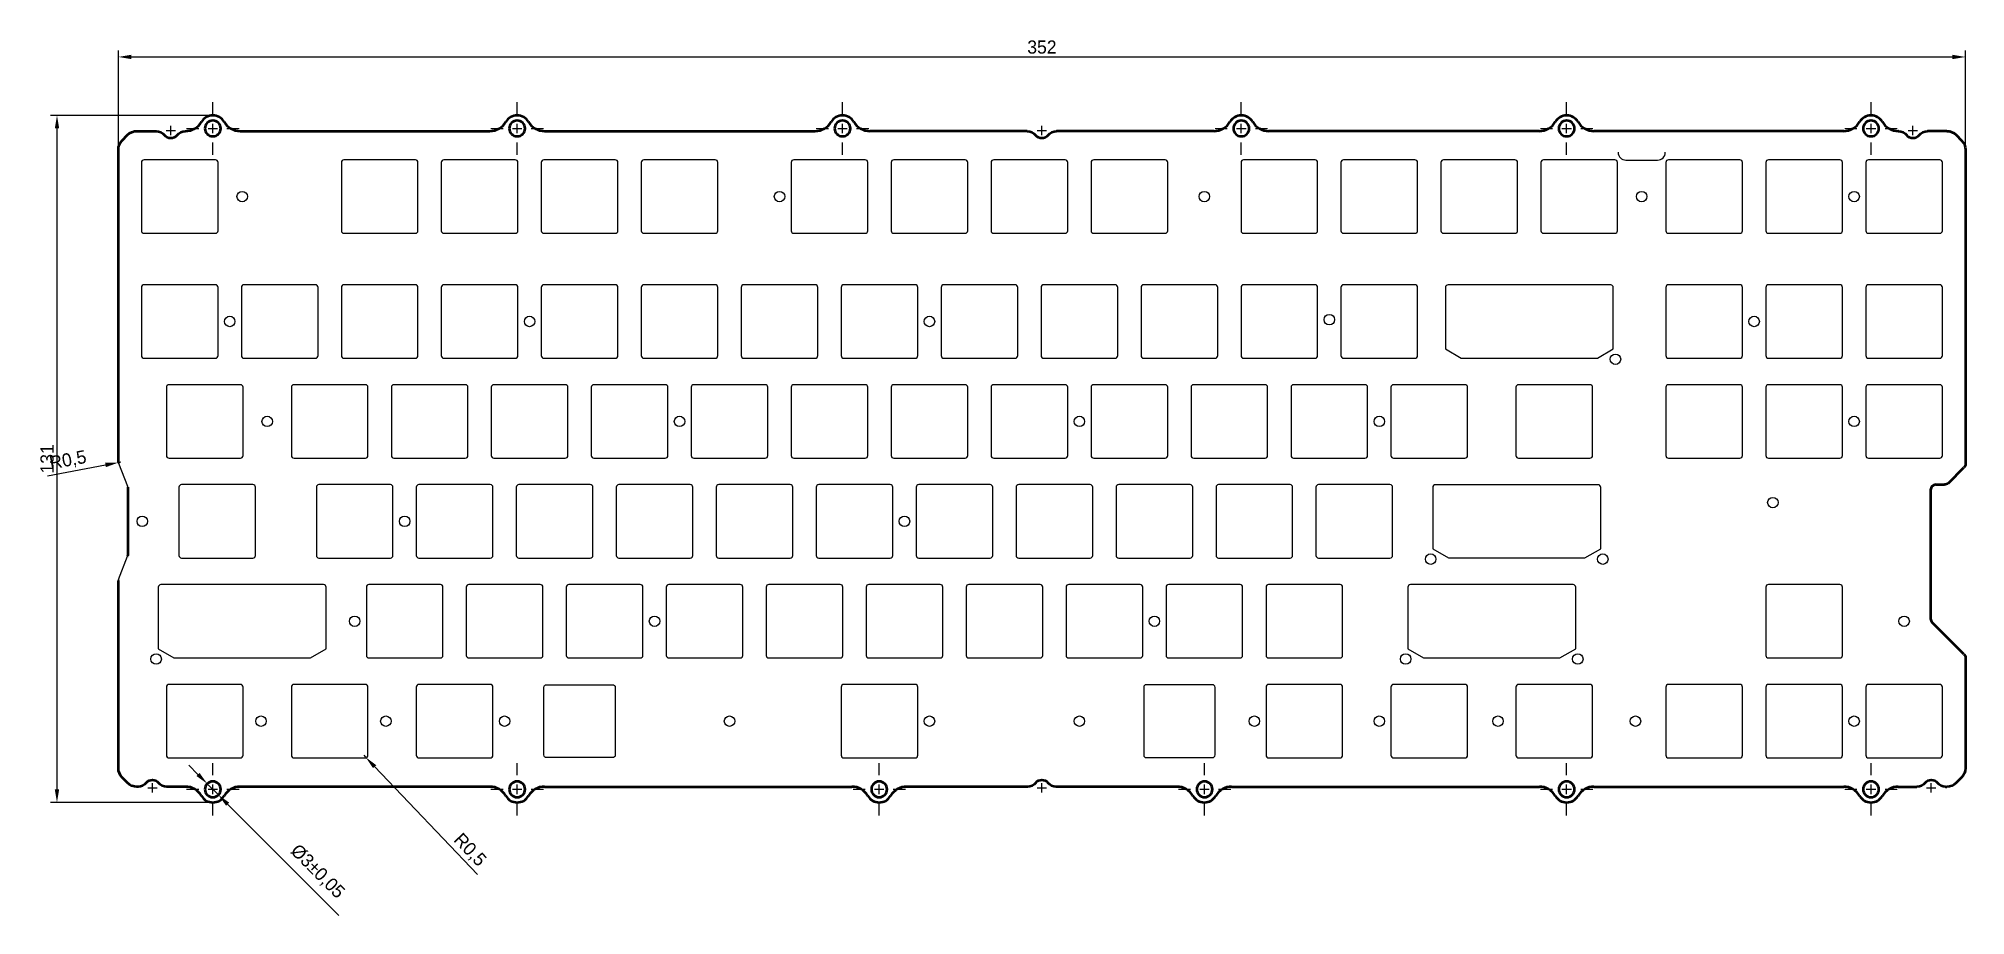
# Model space of a CAD drawing. Header units: millimetres. Extents: x -27 to 340, y -137 to 30.
import ezdxf

# ---------------------------------------------------------------- set-up
doc = ezdxf.new("R2010")
doc.units = ezdxf.units.MM
doc.linetypes.add('CENTER2', pattern=[28.575, 19.05, -3.175, 3.175, -3.175])
doc.layers.get('0').update_dxf_attribs({"linetype": 'CONTINUOUS'})
doc.layers.get('Defpoints').update_dxf_attribs({"linetype": 'CONTINUOUS'})
doc.layers.add('BLACK', color=7, linetype='CONTINUOUS')
for name, color, linetype, lineweight in [('Center Lines', 7, 'CENTER2', 25), ('DIMENSION', 3, 'CONTINUOUS', 25), ('Dimensions', 7, 'CONTINUOUS', 25), ('Visible', 7, 'CONTINUOUS', 50)]:
    doc.layers.add(name, color=color, linetype=linetype, lineweight=lineweight)
doc.dimstyles.new('ISO-25', dxfattribs={"dimtxt": 2.5, "dimasz": 2.5, "dimexe": 1.25, "dimexo": 0.625, "dimtad": 1, "dimtxsty": 'Standard', "dimcen": 2.5, "dimazin": 3, "dimtfac": 1, "dimtmove": 0, "dimatfit": 3})

msp = doc.modelspace()

# ---------------------------------------------------------------- blocks, each defined once
blk = doc.blocks.new('*U0')
at = {"layer": 'Center Lines', "color": 0, "ltscale": 0.75, "transparency": 16777216}
for p, q in [((0, 2.678906), (0, 5)), ((-5, 0), (-2.678906, 0)), ((2.678906, 0), (5, 0)), ((0, -5), (0, -2.678906))]:
    blk.add_line(p, q, dxfattribs=at)
at = {"layer": 'Center Lines', "color": 0, "linetype": 'Continuous', "ltscale": 0.75, "transparency": 16777216}
for p, q in [((-0.892969, 0), (0.892969, 0)), ((0, -0.892969), (0, 0.892969))]:
    blk.add_line(p, q, dxfattribs=at)
blk = doc.blocks.new('*U1')
at = {"layer": 'Center Lines', "color": 0, "ltscale": 0.75, "transparency": 16777216}
for p, q in [((0, 2.678906), (0, 5)), ((-5, 0), (-2.678906, 0)), ((2.678906, 0), (5, 0)), ((0, -5), (0, -2.678906))]:
    blk.add_line(p, q, dxfattribs=at)
at = {"layer": 'Center Lines', "color": 0, "linetype": 'Continuous', "ltscale": 0.75, "transparency": 16777216}
for p, q in [((-0.892969, 0), (0.892969, 0)), ((0, -0.892969), (0, 0.892969))]:
    blk.add_line(p, q, dxfattribs=at)
blk = doc.blocks.new('*U2')
at = {"layer": 'Center Lines', "color": 0, "ltscale": 0.75, "transparency": 16777216}
for p, q in [((0, 2.678906), (0, 5)), ((-5, 0), (-2.678906, 0)), ((2.678906, 0), (5, 0)), ((0, -5), (0, -2.678906))]:
    blk.add_line(p, q, dxfattribs=at)
at = {"layer": 'Center Lines', "color": 0, "linetype": 'Continuous', "ltscale": 0.75, "transparency": 16777216}
for p, q in [((-0.892969, 0), (0.892969, 0)), ((0, -0.892969), (0, 0.892969))]:
    blk.add_line(p, q, dxfattribs=at)
blk = doc.blocks.new('*U3')
at = {"layer": 'Center Lines', "color": 0, "ltscale": 0.75, "transparency": 16777216}
for p, q in [((0, 2.678906), (0, 5)), ((-5, 0), (-2.678906, 0)), ((2.678906, 0), (5, 0)), ((0, -5), (0, -2.678906))]:
    blk.add_line(p, q, dxfattribs=at)
at = {"layer": 'Center Lines', "color": 0, "linetype": 'Continuous', "ltscale": 0.75, "transparency": 16777216}
for p, q in [((-0.892969, 0), (0.892969, 0)), ((0, -0.892969), (0, 0.892969))]:
    blk.add_line(p, q, dxfattribs=at)
blk = doc.blocks.new('*U4')
at = {"layer": 'Center Lines', "color": 0, "ltscale": 0.75, "transparency": 16777216}
for p, q in [((0, 2.678906), (0, 5)), ((-5, 0), (-2.678906, 0)), ((2.678906, 0), (5, 0)), ((0, -5), (0, -2.678906))]:
    blk.add_line(p, q, dxfattribs=at)
at = {"layer": 'Center Lines', "color": 0, "linetype": 'Continuous', "ltscale": 0.75, "transparency": 16777216}
for p, q in [((-0.892969, 0), (0.892969, 0)), ((0, -0.892969), (0, 0.892969))]:
    blk.add_line(p, q, dxfattribs=at)
blk = doc.blocks.new('*U5')
at = {"layer": 'Center Lines', "color": 0, "ltscale": 0.75, "transparency": 16777216}
for p, q in [((0, 2.678906), (0, 5)), ((-5, 0), (-2.678906, 0)), ((2.678906, 0), (5, 0)), ((0, -5), (0, -2.678906))]:
    blk.add_line(p, q, dxfattribs=at)
at = {"layer": 'Center Lines', "color": 0, "linetype": 'Continuous', "ltscale": 0.75, "transparency": 16777216}
for p, q in [((-0.892969, 0), (0.892969, 0)), ((0, -0.892969), (0, 0.892969))]:
    blk.add_line(p, q, dxfattribs=at)
blk = doc.blocks.new('*U6')
at = {"layer": 'Center Lines', "color": 0, "ltscale": 0.75, "transparency": 16777216}
for p, q in [((0, 2.678906), (0, 5)), ((-5, 0), (-2.678906, 0)), ((2.678906, 0), (5, 0)), ((0, -5), (0, -2.678906))]:
    blk.add_line(p, q, dxfattribs=at)
at = {"layer": 'Center Lines', "color": 0, "linetype": 'Continuous', "ltscale": 0.75, "transparency": 16777216}
for p, q in [((-0.892969, 0), (0.892969, 0)), ((0, -0.892969), (0, 0.892969))]:
    blk.add_line(p, q, dxfattribs=at)
blk = doc.blocks.new('*U7')
at = {"layer": 'Center Lines', "color": 0, "ltscale": 0.75, "transparency": 16777216}
for p, q in [((0, 2.678906), (0, 5)), ((-5, 0), (-2.678906, 0)), ((2.678906, 0), (5, 0)), ((0, -5), (0, -2.678906))]:
    blk.add_line(p, q, dxfattribs=at)
at = {"layer": 'Center Lines', "color": 0, "linetype": 'Continuous', "ltscale": 0.75, "transparency": 16777216}
for p, q in [((-0.892969, 0), (0.892969, 0)), ((0, -0.892969), (0, 0.892969))]:
    blk.add_line(p, q, dxfattribs=at)
blk = doc.blocks.new('*U8')
at = {"layer": 'Center Lines', "color": 0, "ltscale": 0.75, "transparency": 16777216}
for p, q in [((0, 2.678906), (0, 5)), ((-5, 0), (-2.678906, 0)), ((2.678906, 0), (5, 0)), ((0, -5), (0, -2.678906))]:
    blk.add_line(p, q, dxfattribs=at)
at = {"layer": 'Center Lines', "color": 0, "linetype": 'Continuous', "ltscale": 0.75, "transparency": 16777216}
for p, q in [((-0.892969, 0), (0.892969, 0)), ((0, -0.892969), (0, 0.892969))]:
    blk.add_line(p, q, dxfattribs=at)
blk = doc.blocks.new('*U9')
at = {"layer": 'Center Lines', "color": 0, "ltscale": 0.75, "transparency": 16777216}
for p, q in [((0, 2.678906), (0, 5)), ((-5, 0), (-2.678906, 0)), ((2.678906, 0), (5, 0)), ((0, -5), (0, -2.678906))]:
    blk.add_line(p, q, dxfattribs=at)
at = {"layer": 'Center Lines', "color": 0, "linetype": 'Continuous', "ltscale": 0.75, "transparency": 16777216}
for p, q in [((-0.892969, 0), (0.892969, 0)), ((0, -0.892969), (0, 0.892969))]:
    blk.add_line(p, q, dxfattribs=at)
blk = doc.blocks.new('*U10')
at = {"layer": 'Center Lines', "color": 0, "ltscale": 0.75, "transparency": 16777216}
for p, q in [((0, 2.678906), (0, 5)), ((-5, 0), (-2.678906, 0)), ((2.678906, 0), (5, 0)), ((0, -5), (0, -2.678906))]:
    blk.add_line(p, q, dxfattribs=at)
at = {"layer": 'Center Lines', "color": 0, "linetype": 'Continuous', "ltscale": 0.75, "transparency": 16777216}
for p, q in [((-0.892969, 0), (0.892969, 0)), ((0, -0.892969), (0, 0.892969))]:
    blk.add_line(p, q, dxfattribs=at)
blk = doc.blocks.new('*U11')
at = {"layer": 'Center Lines', "color": 0, "ltscale": 0.75, "transparency": 16777216}
for p, q in [((0, 2.678906), (0, 5)), ((-5, 0), (-2.678906, 0)), ((2.678906, 0), (5, 0)), ((0, -5), (0, -2.678906))]:
    blk.add_line(p, q, dxfattribs=at)
at = {"layer": 'Center Lines', "color": 0, "linetype": 'Continuous', "ltscale": 0.75, "transparency": 16777216}
for p, q in [((-0.892969, 0), (0.892969, 0)), ((0, -0.892969), (0, 0.892969))]:
    blk.add_line(p, q, dxfattribs=at)
blk = doc.blocks.new('*U12')
at = {"layer": 'Center Lines', "color": 0, "linetype": 'Continuous', "ltscale": 0.75, "transparency": 16777216}
for p, q in [((-0.892969, 0), (0.892969, 0)), ((0, -0.892969), (0, 0.892969))]:
    blk.add_line(p, q, dxfattribs=at)
blk = doc.blocks.new('*U13')
at = {"layer": 'Center Lines', "color": 0, "linetype": 'Continuous', "ltscale": 0.75, "transparency": 16777216}
for p, q in [((-0.892969, 0), (0.892969, 0)), ((0, -0.892969), (0, 0.892969))]:
    blk.add_line(p, q, dxfattribs=at)
blk = doc.blocks.new('*U14')
at = {"layer": 'Center Lines', "color": 0, "linetype": 'Continuous', "ltscale": 0.75, "transparency": 16777216}
for p, q in [((-0.892969, 0), (0.892969, 0)), ((0, -0.892969), (0, 0.892969))]:
    blk.add_line(p, q, dxfattribs=at)
blk = doc.blocks.new('*U15')
at = {"layer": 'Center Lines', "color": 0, "linetype": 'Continuous', "ltscale": 0.75, "transparency": 16777216}
for p, q in [((-0.892969, 0), (0.892969, 0)), ((0, -0.892969), (0, 0.892969))]:
    blk.add_line(p, q, dxfattribs=at)
blk = doc.blocks.new('*U16')
at = {"layer": 'Center Lines', "color": 0, "linetype": 'Continuous', "ltscale": 0.75, "transparency": 16777216}
for p, q in [((-0.892969, 0), (0.892969, 0)), ((0, -0.892969), (0, 0.892969))]:
    blk.add_line(p, q, dxfattribs=at)
blk = doc.blocks.new('*U17')
at = {"layer": 'Center Lines', "color": 0, "linetype": 'Continuous', "ltscale": 0.75, "transparency": 16777216}
for p, q in [((-0.892969, 0), (0.892969, 0)), ((0, -0.892969), (0, 0.892969))]:
    blk.add_line(p, q, dxfattribs=at)
blk = doc.blocks.new('*D18')
at = {"layer": 'Defpoints', "color": 0}
for p in [(6.3055, 15.4935), (-23.392985, -115.506), (6.3055, -115.506)]:
    blk.add_point(p, dxfattribs=at)
at = {"layer": 'Dimensions', "lineweight": -2}
for p, q in [((5.6805, 15.4935), (-24.642985, 15.4935)), ((-23.392985, 12.9935), (-23.392985, -113.006)), ((5.6805, -115.506), (-24.642985, -115.506))]:
    blk.add_line(p, q, dxfattribs=at)
at = {"layer": 'Dimensions'}
for points in [[(-22.976318, 12.9935), (-23.809652, 12.9935), (-23.392985, 15.4935)], [(-23.809652, -113.006), (-22.976318, -113.006), (-23.392985, -115.506)]]:
    blk.add_solid(points, dxfattribs=at)
at = {"layer": 'Dimensions', "color": 0, "linetype": 'ByBlock', "insert": (-25.267985, -50.00625), "char_height": 2.5, "attachment_point": 5, "rotation": 90}
blk.add_mtext('131', dxfattribs=at)
blk = doc.blocks.new('*D19')
at = {"layer": 'Defpoints', "color": 0}
for p in [(340.306, 26.623446), (-11.694, 8.957966), (340.306, 8.957966)]:
    blk.add_point(p, dxfattribs=at)
at = {"layer": 'Dimensions', "lineweight": -2}
for p, q in [((-11.694, 9.582966), (-11.694, 27.873446)), ((-9.194, 26.623446), (337.806, 26.623446)), ((340.306, 9.582966), (340.306, 27.873446))]:
    blk.add_line(p, q, dxfattribs=at)
at = {"layer": 'Dimensions'}
for points in [[(-9.194, 27.040113), (-9.194, 26.206779), (-11.694, 26.623446)], [(337.806, 26.206779), (337.806, 27.040113), (340.306, 26.623446)]]:
    blk.add_solid(points, dxfattribs=at)
at = {"layer": 'Dimensions', "color": 0, "linetype": 'ByBlock', "insert": (164.306, 28.498446), "char_height": 2.5, "attachment_point": 5}
blk.add_mtext('352', dxfattribs=at)
blk = doc.blocks.new('*D20')
at = {"layer": 'Defpoints', "color": 0}
for p in [(5.245982, -111.9442), (7.365019, -114.067801)]:
    blk.add_point(p, dxfattribs=at)
at = {"layer": 'Dimensions', "color": 0, "lineweight": -2}
for p, q in [((3.480118, -110.174532), (1.714254, -108.404865)), ((5.245982, -111.9442), (7.365019, -114.067801)), ((9.130883, -115.837468), (30.307308, -137.059502))]:
    blk.add_line(p, q, dxfattribs=at)
at = {"layer": 'Dimensions', "color": 0}
for points in [[(3.185173, -110.468843), (3.775062, -109.880221), (5.245982, -111.9442)], [(9.425828, -115.543158), (8.835939, -116.131779), (7.365019, -114.067801)]]:
    blk.add_solid(points, dxfattribs=at)
at = {"layer": 'Dimensions', "color": 0, "linetype": 'ByBlock', "insert": (26.191458, -128.746565), "char_height": 2.5, "attachment_point": 5, "rotation": 314.93836433}
blk.add_mtext('%%c3%%p0,05', dxfattribs=at)
blk = doc.blocks.new('*D21')
at = {"layer": 'Defpoints', "color": 0}
for p in [(35.075, -106.5125), (35.419865, -106.874533)]:
    blk.add_point(p, dxfattribs=at)
at = {"layer": 'Dimensions', "color": 0, "lineweight": -2}
for p, q in [((35.075, -106.5125), (35.419865, -106.874533)), ((37.144191, -108.684699), (56.724366, -129.23961))]:
    blk.add_line(p, q, dxfattribs=at)
at = {"layer": 'Dimensions', "color": 0}
blk.add_solid([(37.445885, -108.397311), (36.842497, -108.972086), (35.419865, -106.874533)], dxfattribs=at)
at = {"layer": 'Dimensions', "color": 0, "linetype": 'ByBlock', "insert": (55.215268, -124.634882), "char_height": 2.5, "attachment_point": 5, "rotation": 313.60876588}
blk.add_mtext('R0,5', dxfattribs=at)
blk = doc.blocks.new('*D22')
at = {"layer": 'Defpoints', "color": 0}
for p in [(-11.685492, -50.709072), (-11.194, -50.617228)]:
    blk.add_point(p, dxfattribs=at)
at = {"layer": 'DIMENSION', "color": 0, "lineweight": -2}
for p, q in [((-25.201531, -53.234778), (-14.142954, -51.168291)), ((-11.194, -50.617228), (-11.685492, -50.709072))]:
    blk.add_line(p, q, dxfattribs=at)
at = {"layer": 'DIMENSION', "color": 0}
blk.add_solid([(-14.066417, -51.577868), (-14.219491, -50.758714), (-11.685492, -50.709072)], dxfattribs=at)
at = {"layer": 'DIMENSION', "color": 0, "linetype": 'ByBlock', "insert": (-21.283656, -50.383259), "char_height": 2.5, "attachment_point": 5, "rotation": 10.58463002}
blk.add_mtext('R0,5', dxfattribs=at)
blk = doc.blocks.new('_NONE')

# ---------------------------------------------------------------- dimensions: what is measured, and where the dimension line sits
at = {"layer": 'DIMENSION'}
dim = msp.add_radius_dim(center=(-11.194, -50.617228, 0.75), mpoint=(-11.685492, -50.709072, 0.75), dimstyle='ISO-25', override={"dimlfac": 1, "dimtxsty": 'Standard', "dimblk1": 'NONE', "dimsah": 1, "dimse1": 0, "dimtolj": 0}, dxfattribs=at)
dim.commit()
dim.dimension.update_dxf_attribs({"geometry": '*D22', "text_midpoint": (-21.283656, -50.383259, 0.75)})
at = {"layer": 'Dimensions'}
dim = msp.add_linear_dim(base=(340.306, 26.623446), p1=(-11.694, 8.957966), p2=(340.306, 8.957966), angle=180, dimstyle='ISO-25', override={"dimlfac": 1, "dimclrd": 256, "dimclre": 256}, dxfattribs=at)
dim.commit()
dim.dimension.update_dxf_attribs({"geometry": '*D19', "text_midpoint": (164.306, 28.498446)})
dim = msp.add_aligned_dim(p1=(6.3055, 15.4935), p2=(6.3055, -115.506), distance=-29.698485, dimstyle='ISO-25', override={"dimlfac": 1, "dimclrd": 256, "dimclre": 256}, dxfattribs=at)
dim.commit()
dim.dimension.update_dxf_attribs({"geometry": '*D18', "text_midpoint": (-25.267985, -50.00625)})
dim = msp.add_diameter_dim_2p(p1=(5.245982, -111.9442), p2=(7.365019, -114.067801), dimstyle='ISO-25', override={"dimgap": 1.5, "dimlfac": 1, "dimtol": 1, "dimlim": 0, "dimtp": 0.05, "dimtm": 0.05}, dxfattribs=at)
dim.commit()
dim.dimension.update_dxf_attribs({"geometry": '*D20', "text_midpoint": (24.097352, -130.836171), "dimtype": 163})
dim = msp.add_radius_dim(center=(35.075, -106.5125), mpoint=(35.419865, -106.874533), dimstyle='ISO-25', override={"dimlfac": 1, "dimse1": 1}, dxfattribs=at)
dim.commit()
dim.dimension.update_dxf_attribs({"geometry": '*D21', "text_midpoint": (53.706796, -126.07182), "dimtype": 164})

# ---------------------------------------------------------------- linework, layer by layer
msp.add_line((275.606251, 6.950001), (281.606251, 6.950001))
at = {"linetype": 'ByBlock'}
for p, q in [((-11.660259, -50.797791, 0.75), (-9.940141, -55.239585, 0.75)), ((-11.660259, -73.02721, 0.75), (-9.940141, -68.585416, 0.75))]:
    msp.add_line(p, q, dxfattribs=at)
for points in [[(30.8, 6.5), (30.8, -6.5, 0.414212), (31.3, -7), (44.9, -7, 0.414214), (45.4, -6.5), (45.4, 6.5, 0.414214), (44.9, 7), (31.3, 7, 0.414212)], [(49.85, 6.5), (49.85, -6.5, 0.414212), (50.35, -7), (63.95, -7, 0.414214), (64.45, -6.5), (64.45, 6.5, 0.414214), (63.95, 7), (50.35, 7, 0.414212)], [(68.9, 6.5), (68.9, -6.5, 0.414212), (69.4, -7), (83, -7, 0.414214), (83.5, -6.5), (83.5, 6.5, 0.414214), (83, 7), (69.4, 7, 0.414212)], [(87.95, 6.5), (87.95, -6.5, 0.414212), (88.45, -7), (102.05, -7, 0.414214), (102.55, -6.5), (102.55, 6.5, 0.414214), (102.05, 7), (88.45, 7, 0.414212)], [(173.675, 6.5), (173.675, -6.5, 0.414212), (174.175, -7), (187.775, -7, 0.414214), (188.275, -6.5), (188.275, 6.5, 0.414214), (187.775, 7), (174.175, 7, 0.414212)], [(202.25, 6.5), (202.25, -6.5, 0.414212), (202.75, -7), (216.35, -7, 0.414214), (216.85, -6.5), (216.85, 6.5, 0.414214), (216.35, 7), (202.75, 7, 0.414212)], [(221.3, 6.5), (221.3, -6.5, 0.414212), (221.8, -7), (235.4, -7, 0.414214), (235.9, -6.5), (235.9, 6.5, 0.414214), (235.4, 7), (221.8, 7, 0.414212)], [(240.35, 6.5), (240.35, -6.5, 0.414212), (240.85, -7), (254.45, -7, 0.414214), (254.95, -6.5), (254.95, 6.5, 0.414214), (254.45, 7), (240.85, 7, 0.414212)], [(241.2, -17.3375), (241.2, -29.0555), (244.2, -30.7875), (270.2, -30.7875), (273.2, -29.0555), (273.2, -17.3375, 0.414214), (272.7, -16.8375), (241.7, -16.8375, 0.414212)], [(254.6375, -36.3625), (254.6375, -49.3625, 0.414212), (255.1375, -49.8625), (268.7375, -49.8625, 0.414214), (269.2375, -49.3625), (269.2375, -36.3625, 0.414214), (268.7375, -35.8625), (255.1375, -35.8625, 0.414212)], [(238.79375, -55.4375), (238.79375, -67.1555), (241.79375, -68.8875), (267.79375, -68.8875), (270.79375, -67.1555), (270.79375, -55.4375, 0.414214), (270.29375, -54.9375), (239.29375, -54.9375, 0.414212)], [(-4.09375, -74.4875), (-4.09375, -86.2055), (-1.09375, -87.9375), (24.90625, -87.9375), (27.90625, -86.2055), (27.90625, -74.4875, 0.414214), (27.40625, -73.9875), (-3.59375, -73.9875, 0.414212)], [(234.03125, -74.4875), (234.03125, -86.2055), (237.03125, -87.9375), (263.03125, -87.9375), (266.03125, -86.2055), (266.03125, -74.4875, 0.414214), (265.53125, -73.9875), (234.53125, -73.9875, 0.414212)], [(-2.5375, -106.5125, 0.414212), (-2.0375, -107.0125), (11.5625, -107.0125, 0.414214), (12.0625, -106.5125), (12.0625, -93.5125, 0.414214), (11.5625, -93.0125), (-2.0375, -93.0125, 0.414212), (-2.5375, -93.5125)], [(35.375, -93.0125), (21.775, -93.0125, 0.414212), (21.275, -93.5125), (21.275, -106.5125, 0.414212), (21.775, -107.0125), (35.375, -107.0125, 0.414214), (35.875, -106.5125), (35.875, -93.5125, 0.414214)], [(59.6875, -106.5125), (59.6875, -93.5125, 0.414214), (59.1875, -93.0125), (45.5875, -93.0125, 0.414212), (45.0875, -93.5125), (45.0875, -106.5125, 0.414212), (45.5875, -107.0125), (59.1875, -107.0125, 0.414214)], [(69.3934, -106.4625), (69.3934, -93.5625, -0.414212), (69.8934, -93.0625), (82.4934, -93.0625, -0.414212), (82.9934, -93.5625), (82.9934, -106.4625, -0.414212), (82.4934, -106.9625), (69.8934, -106.9625, -0.414212)], [(140.65, -93.5125, 0.414214), (140.15, -93.0125), (126.55, -93.0125, 0.414212), (126.05, -93.5125), (126.05, -106.5125, 0.414212), (126.55, -107.0125), (140.15, -107.0125, 0.414214), (140.65, -106.5125)], [(196.8, -106.9625, 0.414214), (197.3, -106.4625), (197.3, -93.5625, 0.414214), (196.8, -93.0625), (184.2, -93.0625, 0.414214), (183.7, -93.5625), (183.7, -106.4625, 0.414214), (184.2, -106.9625)], [(207.0125, -93.5125), (207.0125, -106.5125, 0.414212), (207.5125, -107.0125), (221.1125, -107.0125, 0.414214), (221.6125, -106.5125), (221.6125, -93.5125, 0.414214), (221.1125, -93.0125), (207.5125, -93.0125, 0.414212)], [(231.325, -107.0125), (244.925, -107.0125, 0.414214), (245.425, -106.5125), (245.425, -93.5125, 0.414214), (244.925, -93.0125), (231.325, -93.0125, 0.414212), (230.825, -93.5125), (230.825, -106.5125, 0.414212)], [(254.6375, -93.5125), (254.6375, -106.5125, 0.414212), (255.1375, -107.0125), (268.7375, -107.0125, 0.414214), (269.2375, -106.5125), (269.2375, -93.5125, 0.414214), (268.7375, -93.0125), (255.1375, -93.0125, 0.414212)]]:
    msp.add_lwpolyline(points, format="xyb", close=True)
for centre in [(273.6, -31.0125), (238.39375, -69.1125), (271.19375, -69.1125), (-4.49375, -88.1625), (233.63125, -88.1625), (266.43125, -88.1625), (15.478125, -100.0125), (39.290625, -100.0125), (61.9125, -100.0125), (104.775, -100.0125), (142.875, -100.0125), (171.45, -100.0125), (204.7875, -100.0125), (228.6, -100.0125), (251.221875, -100.0125)]:
    msp.add_circle(centre, 1)
for centre, start, end in [((275.606251, 8.450001), 180, 270), ((281.606251, 8.450001), 270, 0)]:
    msp.add_arc(centre, 1.5, start, end)
for centre, start, end in [((-10.4064, -55.420148, 0.75), 0, 21.16926), ((-11.194, -73.207773, 0.75), 158.83074, 180)]:
    msp.add_arc(centre, 0.5, start, end, dxfattribs=at)
at = {"layer": 'BLACK', "linetype": 'Continuous'}
for p, q in [((-7.3, 6.499999), (-7.3, -6.499999)), ((6.8, 7), (-6.799999, 7)), ((7.3, -6.5), (7.3, 6.5)), ((116.525, 6.5), (116.525, -6.5)), ((130.625, 7), (117.025, 7)), ((131.125, -6.5), (131.125, 6.5)), ((135.575, 6.5), (135.575, -6.5)), ((149.675, 7), (136.075, 7)), ((150.175, -6.5), (150.175, 6.5)), ((154.625, 6.5), (154.625, -6.5)), ((168.725, 7), (155.125, 7)), ((169.225, -6.5), (169.225, 6.5)), ((259.4, 6.5), (259.4, -6.5)), ((273.5, 7), (259.9, 7)), ((274, -6.5), (274, 6.5)), ((283.2125, 6.5), (283.2125, -6.5)), ((297.3125, 7), (283.7125, 7)), ((297.8125, -6.5), (297.8125, 6.5)), ((302.2625, 6.5), (302.2625, -6.5)), ((316.3625, 7), (302.7625, 7)), ((316.8625, -6.5), (316.8625, 6.5)), ((321.3125, 6.5), (321.3125, -6.5)), ((335.4125, 7), (321.8125, 7)), ((335.9125, -6.5), (335.9125, 6.5)), ((-6.799999, -7), (6.8, -7)), ((117.025, -7), (130.625, -7)), ((136.075, -7), (149.675, -7)), ((155.125, -7), (168.725, -7)), ((259.9, -7), (273.5, -7)), ((283.7125, -7), (297.3125, -7)), ((302.7625, -7), (316.3625, -7)), ((321.8125, -7), (335.4125, -7)), ((-7.3, -17.312501), (-7.3, -30.312499)), ((6.8, -16.8125), (-6.799999, -16.8125)), ((7.3, -30.3125), (7.3, -17.3125)), ((11.75, -17.3125), (11.75, -30.3125)), ((25.85, -16.8125), (12.25, -16.8125)), ((26.35, -30.3125), (26.35, -17.3125)), ((30.8, -17.3125), (30.8, -30.3125)), ((44.9, -16.8125), (31.3, -16.8125)), ((45.4, -30.3125), (45.4, -17.3125)), ((49.85, -17.3125), (49.85, -30.3125)), ((63.95, -16.8125), (50.35, -16.8125)), ((64.45, -30.3125), (64.45, -17.3125)), ((68.9, -17.3125), (68.9, -30.3125)), ((83, -16.8125), (69.4, -16.8125)), ((83.5, -30.3125), (83.5, -17.3125)), ((87.95, -17.3125), (87.95, -30.3125)), ((102.05, -16.8125), (88.45, -16.8125)), ((102.55, -30.3125), (102.55, -17.3125)), ((107, -17.3125), (107, -30.3125)), ((121.1, -16.8125), (107.5, -16.8125)), ((121.6, -30.3125), (121.6, -17.3125)), ((126.05, -17.3125), (126.05, -30.3125)), ((140.15, -16.8125), (126.55, -16.8125)), ((140.65, -30.3125), (140.65, -17.3125)), ((145.1, -17.3125), (145.1, -30.3125)), ((159.2, -16.8125), (145.6, -16.8125)), ((159.7, -30.3125), (159.7, -17.3125)), ((164.15, -17.3125), (164.15, -30.3125)), ((178.25, -16.8125), (164.65, -16.8125)), ((178.75, -30.3125), (178.75, -17.3125)), ((183.2, -17.3125), (183.2, -30.3125)), ((197.3, -16.8125), (183.7, -16.8125)), ((197.8, -30.3125), (197.8, -17.3125)), ((202.25, -17.3125), (202.25, -30.3125)), ((216.35, -16.8125), (202.75, -16.8125)), ((216.85, -30.3125), (216.85, -17.3125)), ((221.3, -17.3125), (221.3, -30.3125)), ((235.4, -16.8125), (221.8, -16.8125)), ((235.9, -30.3125), (235.9, -17.3125)), ((283.2125, -17.3125), (283.2125, -30.3125)), ((297.3125, -16.8125), (283.7125, -16.8125)), ((297.8125, -30.3125), (297.8125, -17.3125)), ((302.2625, -17.3125), (302.2625, -30.3125)), ((316.3625, -16.8125), (302.7625, -16.8125)), ((316.8625, -30.3125), (316.8625, -17.3125)), ((321.3125, -17.3125), (321.3125, -30.3125)), ((335.4125, -16.8125), (321.8125, -16.8125)), ((335.9125, -30.3125), (335.9125, -17.3125)), ((-6.799999, -30.8125), (6.8, -30.8125)), ((12.25, -30.8125), (25.85, -30.8125)), ((31.3, -30.8125), (44.9, -30.8125)), ((50.35, -30.8125), (63.95, -30.8125)), ((69.4, -30.8125), (83, -30.8125)), ((88.45, -30.8125), (102.05, -30.8125)), ((107.5, -30.8125), (121.1, -30.8125)), ((126.55, -30.8125), (140.15, -30.8125)), ((145.6, -30.8125), (159.2, -30.8125)), ((164.65, -30.8125), (178.25, -30.8125)), ((183.7, -30.8125), (197.3, -30.8125)), ((202.75, -30.8125), (216.35, -30.8125)), ((221.8, -30.8125), (235.4, -30.8125)), ((283.7125, -30.8125), (297.3125, -30.8125)), ((302.7625, -30.8125), (316.3625, -30.8125)), ((321.8125, -30.8125), (335.4125, -30.8125)), ((-2.5375, -36.362501), (-2.5375, -49.362499)), ((11.5625, -35.8625), (-2.037499, -35.8625)), ((12.0625, -49.3625), (12.0625, -36.3625)), ((12.0625, -49.3625), (12.0625, -36.3625)), ((12.0625, -49.3625), (12.0625, -36.3625)), ((21.275, -36.3625), (21.275, -49.3625)), ((35.375, -35.8625), (21.775, -35.8625)), ((35.875, -49.3625), (35.875, -36.3625)), ((40.325, -36.3625), (40.325, -49.3625)), ((54.425, -35.8625), (40.825, -35.8625)), ((54.925, -49.3625), (54.925, -36.3625)), ((59.375, -36.3625), (59.375, -49.3625)), ((73.475, -35.8625), (59.875, -35.8625)), ((73.975, -49.3625), (73.975, -36.3625)), ((78.425, -36.3625), (78.425, -49.3625)), ((92.525, -35.8625), (78.925, -35.8625)), ((93.025, -49.3625), (93.025, -36.3625)), ((97.475, -36.3625), (97.475, -49.3625)), ((111.575, -35.8625), (97.975, -35.8625)), ((112.075, -49.3625), (112.075, -36.3625)), ((116.525, -36.3625), (116.525, -49.3625)), ((130.625, -35.8625), (117.025, -35.8625)), ((131.125, -49.3625), (131.125, -36.3625)), ((135.575, -36.3625), (135.575, -49.3625)), ((149.675, -35.8625), (136.075, -35.8625)), ((150.175, -49.3625), (150.175, -36.3625)), ((154.625, -36.3625), (154.625, -49.3625)), ((168.725, -35.8625), (155.125, -35.8625)), ((169.225, -49.3625), (169.225, -36.3625)), ((173.675, -36.3625), (173.675, -49.3625)), ((187.775, -35.8625), (174.175, -35.8625)), ((188.275, -49.3625), (188.275, -36.3625)), ((192.725, -36.3625), (192.725, -49.3625)), ((206.825, -35.8625), (193.225, -35.8625)), ((207.325, -49.3625), (207.325, -36.3625)), ((211.775, -36.3625), (211.775, -49.3625)), ((225.875, -35.8625), (212.275, -35.8625)), ((226.375, -49.3625), (226.375, -36.3625)), ((230.825, -36.3625), (230.825, -49.3625)), ((244.925, -35.8625), (231.325, -35.8625)), ((245.425, -49.3625), (245.425, -36.3625)), ((283.2125, -36.3625), (283.2125, -49.3625)), ((297.3125, -35.8625), (283.7125, -35.8625)), ((297.8125, -49.3625), (297.8125, -36.3625)), ((302.2625, -36.3625), (302.2625, -49.3625)), ((316.3625, -35.8625), (302.7625, -35.8625)), ((316.8625, -49.3625), (316.8625, -36.3625)), ((321.3125, -36.3625), (321.3125, -49.3625)), ((335.4125, -35.8625), (321.8125, -35.8625)), ((335.9125, -49.3625), (335.9125, -36.3625)), ((-2.037499, -49.8625), (11.5625, -49.8625)), ((21.775, -49.8625), (35.375, -49.8625)), ((40.825, -49.8625), (54.425, -49.8625)), ((59.875, -49.8625), (73.475, -49.8625)), ((78.925, -49.8625), (92.525, -49.8625)), ((97.975, -49.8625), (111.575, -49.8625)), ((117.025, -49.8625), (130.625, -49.8625)), ((136.075, -49.8625), (149.675, -49.8625)), ((155.125, -49.8625), (168.725, -49.8625)), ((174.175, -49.8625), (187.775, -49.8625)), ((193.225, -49.8625), (206.825, -49.8625)), ((212.275, -49.8625), (225.875, -49.8625)), ((231.325, -49.8625), (244.925, -49.8625)), ((283.7125, -49.8625), (297.3125, -49.8625)), ((302.7625, -49.8625), (316.3625, -49.8625)), ((321.8125, -49.8625), (335.4125, -49.8625)), ((13.94375, -54.912499), (0.34375, -54.912499)), ((40.1375, -54.9125), (26.5375, -54.9125)), ((59.1875, -54.9125), (45.5875, -54.9125)), ((78.2375, -54.9125), (64.6375, -54.9125)), ((97.2875, -54.9125), (83.6875, -54.9125)), ((116.3375, -54.9125), (102.7375, -54.9125)), ((135.3875, -54.9125), (121.7875, -54.9125)), ((154.4375, -54.9125), (140.8375, -54.9125)), ((173.4875, -54.9125), (159.8875, -54.9125)), ((192.5375, -54.9125), (178.9375, -54.9125)), ((211.5875, -54.9125), (197.9875, -54.9125)), ((230.6375, -54.9125), (217.0375, -54.9125)), ((-0.15625, -55.4125), (-0.15625, -68.412499)), ((14.44375, -68.412499), (14.44375, -55.412499)), ((26.0375, -55.4125), (26.0375, -68.4125)), ((40.6375, -68.4125), (40.6375, -55.4125)), ((45.0875, -55.4125), (45.0875, -68.4125)), ((59.6875, -68.4125), (59.6875, -55.4125)), ((64.1375, -55.4125), (64.1375, -68.4125)), ((78.7375, -68.4125), (78.7375, -55.4125)), ((83.1875, -55.4125), (83.1875, -68.4125)), ((97.7875, -68.4125), (97.7875, -55.4125)), ((102.2375, -55.4125), (102.2375, -68.4125)), ((116.8375, -68.4125), (116.8375, -55.4125)), ((121.2875, -55.4125), (121.2875, -68.4125)), ((135.8875, -68.4125), (135.8875, -55.4125)), ((140.3375, -55.4125), (140.3375, -68.4125)), ((154.9375, -68.4125), (154.9375, -55.4125)), ((159.3875, -55.4125), (159.3875, -68.4125)), ((173.9875, -68.4125), (173.9875, -55.4125)), ((178.4375, -55.4125), (178.4375, -68.4125)), ((193.0375, -68.4125), (193.0375, -55.4125)), ((197.4875, -55.4125), (197.4875, -68.4125)), ((212.0875, -68.4125), (212.0875, -55.4125)), ((216.5375, -55.4125), (216.5375, -68.4125)), ((231.1375, -68.4125), (231.1375, -55.4125)), ((0.343751, -68.912499), (13.94375, -68.912499)), ((26.5375, -68.9125), (40.1375, -68.9125)), ((45.5875, -68.9125), (59.1875, -68.9125)), ((64.6375, -68.9125), (78.2375, -68.9125)), ((83.6875, -68.9125), (97.2875, -68.9125)), ((102.7375, -68.9125), (116.3375, -68.9125)), ((121.7875, -68.9125), (135.3875, -68.9125)), ((140.8375, -68.9125), (154.4375, -68.9125)), ((159.8875, -68.9125), (173.4875, -68.9125)), ((178.9375, -68.9125), (192.5375, -68.9125)), ((197.9875, -68.9125), (211.5875, -68.9125)), ((217.0375, -68.9125), (230.6375, -68.9125)), ((35.5625, -74.4625), (35.5625, -87.4625)), ((49.6625, -73.9625), (36.0625, -73.9625)), ((50.1625, -87.4625), (50.1625, -74.4625)), ((54.6125, -74.4625), (54.6125, -87.4625)), ((68.7125, -73.9625), (55.1125, -73.9625)), ((69.2125, -87.4625), (69.2125, -74.4625)), ((73.6625, -74.4625), (73.6625, -87.4625)), ((87.7625, -73.9625), (74.1625, -73.9625)), ((88.2625, -87.4625), (88.2625, -74.4625)), ((92.7125, -74.4625), (92.7125, -87.4625)), ((106.8125, -73.9625), (93.2125, -73.9625)), ((107.3125, -87.4625), (107.3125, -74.4625)), ((111.7625, -74.4625), (111.7625, -87.4625)), ((125.8625, -73.9625), (112.2625, -73.9625)), ((126.3625, -87.4625), (126.3625, -74.4625)), ((130.8125, -74.4625), (130.8125, -87.4625)), ((144.9125, -73.9625), (131.3125, -73.9625)), ((145.4125, -87.4625), (145.4125, -74.4625)), ((149.8625, -74.4625), (149.8625, -87.4625)), ((163.9625, -73.9625), (150.3625, -73.9625)), ((164.4625, -87.4625), (164.4625, -74.4625)), ((168.9125, -74.4625), (168.9125, -87.4625)), ((183.0125, -73.9625), (169.4125, -73.9625)), ((183.5125, -87.4625), (183.5125, -74.4625)), ((187.9625, -74.4625), (187.9625, -87.4625)), ((202.0625, -73.9625), (188.4625, -73.9625)), ((202.5625, -87.4625), (202.5625, -74.4625)), ((207.0125, -74.4625), (207.0125, -87.4625)), ((221.1125, -73.9625), (207.5125, -73.9625)), ((221.6125, -87.4625), (221.6125, -74.4625)), ((302.2625, -74.4625), (302.2625, -87.4625)), ((316.3625, -73.9625), (302.7625, -73.9625)), ((316.8625, -87.4625), (316.8625, -74.4625)), ((36.0625, -87.9625), (49.6625, -87.9625)), ((55.1125, -87.9625), (68.7125, -87.9625)), ((74.1625, -87.9625), (87.7625, -87.9625)), ((93.2125, -87.9625), (106.8125, -87.9625)), ((112.2625, -87.9625), (125.8625, -87.9625)), ((131.3125, -87.9625), (144.9125, -87.9625)), ((150.3625, -87.9625), (163.9625, -87.9625)), ((169.4125, -87.9625), (183.0125, -87.9625)), ((188.4625, -87.9625), (202.0625, -87.9625)), ((207.5125, -87.9625), (221.1125, -87.9625)), ((302.7625, -87.9625), (316.3625, -87.9625)), ((283.2125, -93.5125), (283.2125, -106.5125)), ((297.3125, -93.0125), (283.7125, -93.0125)), ((297.8125, -106.5125), (297.8125, -93.5125)), ((302.2625, -93.5125), (302.2625, -106.5125)), ((316.3625, -93.0125), (302.7625, -93.0125)), ((316.8625, -106.5125), (316.8625, -93.5125)), ((321.3125, -93.5125), (321.3125, -106.5125)), ((335.4125, -93.0125), (321.8125, -93.0125)), ((335.9125, -106.5125), (335.9125, -93.5125)), ((283.7125, -107.0125), (297.3125, -107.0125)), ((302.7625, -107.0125), (316.3625, -107.0125)), ((321.8125, -107.0125), (335.4125, -107.0125))]:
    msp.add_line(p, q, dxfattribs=at)
at = {"layer": 'BLACK'}
for centre in [(11.90625, 0), (114.3, 0), (195.2625, 0), (278.60625, 0), (319.0875, 0), (9.525, -23.8125), (66.675, -23.8125), (142.875, -23.8125), (219.0842, -23.4625), (300.0375, -23.8125), (16.66875, -42.8625), (95.25, -42.8625), (171.45, -42.8625), (228.6, -42.8625), (319.0875, -42.8625), (303.609375, -58.340625), (-7.14375, -61.9125), (42.8625, -61.9125), (138.1125, -61.9125), (33.3375, -80.9625), (90.4875, -80.9625), (185.7375, -80.9625), (328.6125, -80.9625), (277.415625, -100.0125), (319.0875, -100.0125)]:
    msp.add_circle(centre, 1, dxfattribs=at)
for centre, radius, start, end in [((-6.799999, 6.499999), 0.500001, 90, 180), ((6.8, 6.5), 0.5, 0, 90), ((117.025, 6.5), 0.5, 90, 180), ((130.625, 6.5), 0.5, 0, 90), ((136.075, 6.5), 0.5, 90, 180), ((149.675, 6.5), 0.5, 0, 90), ((155.125, 6.5), 0.5, 90, 180), ((168.725, 6.5), 0.5, 0, 90), ((259.9, 6.5), 0.5, 90, 180), ((273.5, 6.5), 0.5, 0, 90), ((283.7125, 6.5), 0.5, 90, 180), ((297.3125, 6.5), 0.5, 0, 90), ((302.7625, 6.5), 0.5, 90, 180), ((316.3625, 6.5), 0.5, 0, 90), ((321.8125, 6.5), 0.5, 90, 180), ((335.4125, 6.5), 0.5, 0, 90), ((-6.799999, -6.499999), 0.500001, 180, 270), ((6.8, -6.5), 0.5, 270, 0), ((117.025, -6.5), 0.5, 180, 270), ((130.625, -6.5), 0.5, 270, 0), ((136.075, -6.5), 0.5, 180, 270), ((149.675, -6.5), 0.5, 270, 0), ((155.125, -6.5), 0.5, 180, 270), ((168.725, -6.5), 0.5, 270, 0), ((259.9, -6.5), 0.5, 180, 270), ((273.5, -6.5), 0.5, 270, 0), ((283.7125, -6.5), 0.5, 180, 270), ((297.3125, -6.5), 0.5, 270, 0), ((302.7625, -6.5), 0.5, 180, 270), ((316.3625, -6.5), 0.5, 270, 0), ((321.8125, -6.5), 0.5, 180, 270), ((335.4125, -6.5), 0.5, 270, 0), ((-6.799999, -17.312501), 0.500001, 90, 180), ((6.8, -17.3125), 0.5, 0, 90), ((12.25, -17.3125), 0.5, 90, 180), ((25.85, -17.3125), 0.5, 0, 90), ((31.3, -17.3125), 0.5, 90, 180), ((44.9, -17.3125), 0.5, 0, 90), ((50.35, -17.3125), 0.5, 90, 180), ((63.95, -17.3125), 0.5, 0, 90), ((69.4, -17.3125), 0.5, 90, 180), ((83, -17.3125), 0.5, 0, 90), ((88.45, -17.3125), 0.5, 90, 180), ((102.05, -17.3125), 0.5, 0, 90), ((107.5, -17.3125), 0.5, 90, 180), ((121.1, -17.3125), 0.5, 0, 90), ((126.55, -17.3125), 0.5, 90, 180), ((140.15, -17.3125), 0.5, 0, 90), ((145.6, -17.3125), 0.5, 90, 180), ((159.2, -17.3125), 0.5, 0, 90), ((164.65, -17.3125), 0.5, 90, 180), ((178.25, -17.3125), 0.5, 0, 90), ((183.7, -17.3125), 0.5, 90, 180), ((197.3, -17.3125), 0.5, 0, 90), ((202.75, -17.3125), 0.5, 90, 180), ((216.35, -17.3125), 0.5, 0, 90), ((221.8, -17.3125), 0.5, 90, 180), ((235.4, -17.3125), 0.5, 0, 90), ((283.7125, -17.3125), 0.5, 90, 180), ((297.3125, -17.3125), 0.5, 0, 90), ((302.7625, -17.3125), 0.5, 90, 180), ((316.3625, -17.3125), 0.5, 0, 90), ((321.8125, -17.3125), 0.5, 90, 180), ((335.4125, -17.3125), 0.5, 0, 90), ((-6.799999, -30.312499), 0.500001, 180, 270), ((6.8, -30.3125), 0.5, 270, 0), ((12.25, -30.3125), 0.5, 180, 270), ((25.85, -30.3125), 0.5, 270, 0), ((31.3, -30.3125), 0.5, 180, 270), ((44.9, -30.3125), 0.5, 270, 0), ((50.35, -30.3125), 0.5, 180, 270), ((63.95, -30.3125), 0.5, 270, 0), ((69.4, -30.3125), 0.5, 180, 270), ((83, -30.3125), 0.5, 270, 0), ((88.45, -30.3125), 0.5, 180, 270), ((102.05, -30.3125), 0.5, 270, 0), ((107.5, -30.3125), 0.5, 180, 270), ((121.1, -30.3125), 0.5, 270, 0), ((126.55, -30.3125), 0.5, 180, 270), ((140.15, -30.3125), 0.5, 270, 0), ((145.6, -30.3125), 0.5, 180, 270), ((159.2, -30.3125), 0.5, 270, 0), ((164.65, -30.3125), 0.5, 180, 270), ((178.25, -30.3125), 0.5, 270, 0), ((183.7, -30.3125), 0.5, 180, 270), ((197.3, -30.3125), 0.5, 270, 0), ((202.75, -30.3125), 0.5, 180, 270), ((216.35, -30.3125), 0.5, 270, 0), ((221.8, -30.3125), 0.5, 180, 270), ((235.4, -30.3125), 0.5, 270, 0), ((283.7125, -30.3125), 0.5, 180, 270), ((297.3125, -30.3125), 0.5, 270, 0), ((302.7625, -30.3125), 0.5, 180, 270), ((316.3625, -30.3125), 0.5, 270, 0), ((321.8125, -30.3125), 0.5, 180, 270), ((335.4125, -30.3125), 0.5, 270, 0), ((-2.037499, -36.362501), 0.500001, 90, 180), ((11.5625, -36.3625), 0.5, 0, 90), ((21.775, -36.3625), 0.5, 90, 180), ((35.375, -36.3625), 0.5, 0, 90), ((40.825, -36.3625), 0.5, 90, 180), ((54.425, -36.3625), 0.5, 0, 90), ((59.875, -36.3625), 0.5, 90, 180), ((73.475, -36.3625), 0.5, 0, 90), ((78.925, -36.3625), 0.5, 90, 180), ((92.525, -36.3625), 0.5, 0, 90), ((97.975, -36.3625), 0.5, 90, 180), ((111.575, -36.3625), 0.5, 0, 90), ((117.025, -36.3625), 0.5, 90, 180), ((130.625, -36.3625), 0.5, 0, 90), ((136.075, -36.3625), 0.5, 90, 180), ((149.675, -36.3625), 0.5, 0, 90), ((155.125, -36.3625), 0.5, 90, 180), ((168.725, -36.3625), 0.5, 0, 90), ((174.175, -36.3625), 0.5, 90, 180), ((187.775, -36.3625), 0.5, 0, 90), ((193.225, -36.3625), 0.5, 90, 180), ((206.825, -36.3625), 0.5, 0, 90), ((212.275, -36.3625), 0.5, 90, 180), ((225.875, -36.3625), 0.5, 0, 90), ((231.325, -36.3625), 0.5, 90, 180), ((244.925, -36.3625), 0.5, 0, 90), ((283.7125, -36.3625), 0.5, 90, 180), ((297.3125, -36.3625), 0.5, 0, 90), ((302.7625, -36.3625), 0.5, 90, 180), ((316.3625, -36.3625), 0.5, 0, 90), ((321.8125, -36.3625), 0.5, 90, 180), ((335.4125, -36.3625), 0.5, 0, 90), ((-2.037499, -49.362499), 0.500001, 180, 270), ((11.5625, -49.3625), 0.5, 270, 0), ((21.775, -49.3625), 0.5, 180, 270), ((35.375, -49.3625), 0.5, 270, 0), ((40.825, -49.3625), 0.5, 180, 270), ((54.425, -49.3625), 0.5, 270, 0), ((59.875, -49.3625), 0.5, 180, 270), ((73.475, -49.3625), 0.5, 270, 0), ((78.925, -49.3625), 0.5, 180, 270), ((92.525, -49.3625), 0.5, 270, 0), ((97.975, -49.3625), 0.5, 180, 270), ((111.575, -49.3625), 0.5, 270, 0), ((117.025, -49.3625), 0.5, 180, 270), ((130.625, -49.3625), 0.5, 270, 0), ((136.075, -49.3625), 0.5, 180, 270), ((149.675, -49.3625), 0.5, 270, 0), ((155.125, -49.3625), 0.5, 180, 270), ((168.725, -49.3625), 0.5, 270, 0), ((174.175, -49.3625), 0.5, 180, 270), ((187.775, -49.3625), 0.5, 270, 0), ((193.225, -49.3625), 0.5, 180, 270), ((206.825, -49.3625), 0.5, 270, 0), ((212.275, -49.3625), 0.5, 180, 270), ((225.875, -49.3625), 0.5, 270, 0), ((231.325, -49.3625), 0.5, 180, 270), ((244.925, -49.3625), 0.5, 270, 0), ((283.7125, -49.3625), 0.5, 180, 270), ((297.3125, -49.3625), 0.5, 270, 0), ((302.7625, -49.3625), 0.5, 180, 270), ((316.3625, -49.3625), 0.5, 270, 0), ((321.8125, -49.3625), 0.5, 180, 270), ((335.4125, -49.3625), 0.5, 270, 0), ((0.343751, -55.4125), 0.500001, 90.000115, 180), ((13.94375, -55.4125), 0.500001, 0.000115, 90), ((26.5375, -55.4125), 0.5, 90, 180), ((40.1375, -55.4125), 0.5, 0, 90), ((45.5875, -55.4125), 0.5, 90, 180), ((59.1875, -55.4125), 0.5, 0, 90), ((64.6375, -55.4125), 0.5, 90, 180), ((78.2375, -55.4125), 0.5, 0, 90), ((83.6875, -55.4125), 0.5, 90, 180), ((97.2875, -55.4125), 0.5, 0, 90), ((102.7375, -55.4125), 0.5, 90, 180), ((116.3375, -55.4125), 0.5, 0, 90), ((121.7875, -55.4125), 0.5, 90, 180), ((135.3875, -55.4125), 0.5, 0, 90), ((140.8375, -55.4125), 0.5, 90, 180), ((154.4375, -55.4125), 0.5, 0, 90), ((159.8875, -55.4125), 0.5, 90, 180), ((173.4875, -55.4125), 0.5, 0, 90), ((178.9375, -55.4125), 0.5, 90, 180), ((192.5375, -55.4125), 0.5, 0, 90), ((197.9875, -55.4125), 0.5, 90, 180), ((211.5875, -55.4125), 0.5, 0, 90), ((217.0375, -55.4125), 0.5, 90, 180), ((230.6375, -55.4125), 0.5, 0, 90), ((0.343751, -68.412498), 0.500001, 180.000115, 270), ((13.94375, -68.4125), 0.5, 270, 0.000115), ((26.5375, -68.4125), 0.5, 180, 270), ((40.1375, -68.4125), 0.5, 270, 0), ((45.5875, -68.4125), 0.5, 180, 270), ((59.1875, -68.4125), 0.5, 270, 0), ((64.6375, -68.4125), 0.5, 180, 270), ((78.2375, -68.4125), 0.5, 270, 0), ((83.6875, -68.4125), 0.5, 180, 270), ((97.2875, -68.4125), 0.5, 270, 0), ((102.7375, -68.4125), 0.5, 180, 270), ((116.3375, -68.4125), 0.5, 270, 0), ((121.7875, -68.4125), 0.5, 180, 270), ((135.3875, -68.4125), 0.5, 270, 0), ((140.8375, -68.4125), 0.5, 180, 270), ((154.4375, -68.4125), 0.5, 270, 0), ((159.8875, -68.4125), 0.5, 180, 270), ((173.4875, -68.4125), 0.5, 270, 0), ((178.9375, -68.4125), 0.5, 180, 270), ((192.5375, -68.4125), 0.5, 270, 0), ((197.9875, -68.4125), 0.5, 180, 270), ((211.5875, -68.4125), 0.5, 270, 0), ((217.0375, -68.4125), 0.5, 180, 270), ((230.6375, -68.4125), 0.5, 270, 0), ((36.0625, -74.4625), 0.5, 90, 180), ((49.6625, -74.4625), 0.5, 0, 90), ((55.1125, -74.4625), 0.5, 90, 180), ((68.7125, -74.4625), 0.5, 0, 90), ((74.1625, -74.4625), 0.5, 90, 180), ((87.7625, -74.4625), 0.5, 0, 90), ((93.2125, -74.4625), 0.5, 90, 180), ((106.8125, -74.4625), 0.5, 0, 90), ((112.2625, -74.4625), 0.5, 90, 180), ((125.8625, -74.4625), 0.5, 0, 90), ((131.3125, -74.4625), 0.5, 90, 180), ((144.9125, -74.4625), 0.5, 0, 90), ((150.3625, -74.4625), 0.5, 90, 180), ((163.9625, -74.4625), 0.5, 0, 90), ((169.4125, -74.4625), 0.5, 90, 180), ((183.0125, -74.4625), 0.5, 0, 90), ((188.4625, -74.4625), 0.5, 90, 180), ((202.0625, -74.4625), 0.5, 0, 90), ((207.5125, -74.4625), 0.5, 90, 180), ((221.1125, -74.4625), 0.5, 0, 90), ((302.7625, -74.4625), 0.5, 90, 180), ((316.3625, -74.4625), 0.5, 0, 90), ((36.0625, -87.4625), 0.5, 180, 270), ((49.6625, -87.4625), 0.5, 270, 0), ((55.1125, -87.4625), 0.5, 180, 270), ((68.7125, -87.4625), 0.5, 270, 0), ((74.1625, -87.4625), 0.5, 180, 270), ((87.7625, -87.4625), 0.5, 270, 0), ((93.2125, -87.4625), 0.5, 180, 270), ((106.8125, -87.4625), 0.5, 270, 0), ((112.2625, -87.4625), 0.5, 180, 270), ((125.8625, -87.4625), 0.5, 270, 0), ((131.3125, -87.4625), 0.5, 180, 270), ((144.9125, -87.4625), 0.5, 270, 0), ((150.3625, -87.4625), 0.5, 180, 270), ((163.9625, -87.4625), 0.5, 270, 0), ((169.4125, -87.4625), 0.5, 180, 270), ((183.0125, -87.4625), 0.5, 270, 0), ((188.4625, -87.4625), 0.5, 180, 270), ((202.0625, -87.4625), 0.5, 270, 0), ((207.5125, -87.4625), 0.5, 180, 270), ((221.1125, -87.4625), 0.5, 270, 0), ((302.7625, -87.4625), 0.5, 180, 270), ((316.3625, -87.4625), 0.5, 270, 0), ((283.7125, -93.5125), 0.5, 90, 180), ((297.3125, -93.5125), 0.5, 0, 90), ((302.7625, -93.5125), 0.5, 90, 180), ((316.3625, -93.5125), 0.5, 0, 90), ((321.8125, -93.5125), 0.5, 90, 180), ((335.4125, -93.5125), 0.5, 0, 90), ((283.7125, -106.5125), 0.5, 180, 270), ((297.3125, -106.5125), 0.5, 270, 0), ((302.7625, -106.5125), 0.5, 180, 270), ((316.3625, -106.5125), 0.5, 270, 0), ((321.8125, -106.5125), 0.5, 180, 270), ((335.4125, -106.5125), 0.5, 270, 0)]:
    msp.add_arc(centre, radius, start, end, dxfattribs=at)
at = {"layer": 'Visible'}
for p, q in [((-10.961767, 10.725733, 0.75), (-9.926233, 11.761267, 0.75)), ((-8.158466, 12.4935, 0.75), (-4.481403, 12.4935, 0.75)), ((1.072751, 12.4935, 0.75), (1.109348, 12.4935, 0.75)), ((11.501653, 12.4935, 0.75), (59.109348, 12.4935, 0.75)), ((69.501653, 12.4935, 0.75), (121.109725, 12.4935, 0.75)), ((161.518597, 12.4935, 0.75), (131.50203, 12.4935, 0.75)), ((197.109848, 12.4935, 0.75), (167.072751, 12.4935, 0.75)), ((259.109848, 12.4935, 0.75), (207.502153, 12.4935, 0.75)), ((317.109848, 12.4935, 0.75), (269.502153, 12.4935, 0.75)), ((327.518597, 12.4935, 0.75), (327.502153, 12.4935, 0.75)), ((336.770466, 12.4935, 0.75), (333.072751, 12.4935, 0.75)), ((338.538233, 11.761267, 0.75), (339.573767, 10.725733, 0.75)), ((-11.694, -50.617228, 0.75), (-11.694, 8.957966, 0.75)), ((340.306, 8.957966, 0.75), (340.306, -50.942287, 0.75)), ((334.6625, -54.9125, 0.75), (336.335787, -54.9125, 0.75)), ((337.042893, -54.619607, 0.75), (340.013107, -51.649393, 0.75)), ((-9.9064, -55.420148, 0.75), (-9.9064, -68.404853, 0.75)), ((333.6625, -55.9125, 0.75), (333.6625, -80.491849, 0.75)), ((-11.694, -108.970466, 0.75), (-11.694, -73.207773, 0.75)), ((340.011485, -87.227362, 0.75), (333.957015, -81.200574, 0.75)), ((340.306, -87.936087, 0.75), (340.306, -108.970466, 0.75)), ((-9.926233, -111.773767, 0.75), (-10.961767, -110.738233, 0.75)), ((-7.929625, -112.506, 0.75), (-8.158466, -112.506, 0.75)), ((1.109348, -112.506, 0.75), (-2.478054, -112.506, 0.75)), ((59.109348, -112.506, 0.75), (11.501653, -112.506, 0.75)), ((69.501653, -112.506, 0.75), (128.109725, -112.506, 0.75)), ((161.570375, -112.506, 0.75), (138.50203, -112.506, 0.75)), ((190.065848, -112.506, 0.75), (167.021946, -112.506, 0.75)), ((200.458153, -112.506, 0.75), (259.109848, -112.506, 0.75)), ((269.502153, -112.506, 0.75), (317.109848, -112.506, 0.75)), ((327.502153, -112.506, 0.75), (331.070375, -112.506, 0.75)), ((336.521946, -112.506, 0.75), (336.770466, -112.506, 0.75)), ((339.573767, -110.738233, 0.75), (338.538233, -111.773767, 0.75))]:
    msp.add_line(p, q, dxfattribs=at)
at = {"layer": 'Visible', "extrusion": (0, 0, -1)}
for centre in [(-6.3055, 12.9935, -0.75), (-64.3055, 12.9935, -0.75), (-126.305877, 12.9935, -0.75), (-202.306, 12.9935, -0.75), (-264.306, 12.9935, -0.75), (-322.306, 12.9935, -0.75), (-6.3055, -113.006, -0.75), (-64.3055, -113.006, -0.75), (-133.305877, -113.006, -0.75), (-195.306, -113.006, -0.75), (-264.306, -113.006, -0.75), (-322.306, -113.006, -0.75)]:
    msp.add_circle(centre, 1.5, dxfattribs=at)
at = {"layer": 'Visible'}
for centre, radius, start, end in [((6.3055, 12.9935, 0.75), 2.5, 30, 150), ((64.3055, 12.9935, 0.75), 2.5, 30, 150), ((126.305877, 12.9935, 0.75), 2.5, 30, 150), ((202.306, 12.9935, 0.75), 2.5, 30, 150), ((264.306, 12.9935, 0.75), 2.5, 30, 150), ((322.306, 12.9935, 0.75), 2.5, 30, 150), ((1.109348, 15.9935, 0.75), 3.5, 270, 330), ((11.501653, 15.9935, 0.75), 3.5, 210, 270), ((59.109348, 15.9935, 0.75), 3.5, 270, 330), ((69.501653, 15.9935, 0.75), 3.5, 210, 270), ((121.109725, 15.9935, 0.75), 3.5, 270, 330), ((131.50203, 15.9935, 0.75), 3.5, 210, 270), ((197.109848, 15.9935, 0.75), 3.5, 270, 330), ((207.502153, 15.9935, 0.75), 3.5, 210, 270), ((259.109848, 15.9935, 0.75), 3.5, 270, 330), ((269.502153, 15.9935, 0.75), 3.5, 210, 270), ((317.109848, 15.9935, 0.75), 3.5, 270, 330), ((327.502153, 15.9935, 0.75), 3.5, 210, 270), ((-11.194, -50.617228, 0.75), 0.5, 180, 201.16926), ((334.6625, -55.9125, 0.75), 1, 90, 180), ((-10.4064, -68.404853, 0.75), 0.5, 338.83074, 360), ((334.6625, -80.491849, 0.75), 1, 180, 225.131283), ((1.109348, -116.006, 0.75), 3.5, 30, 90), ((11.501653, -116.006, 0.75), 3.5, 90, 150), ((59.109348, -116.006, 0.75), 3.5, 30, 90), ((69.501653, -116.006, 0.75), 3.5, 90, 150), ((128.109725, -116.006, 0.75), 3.5, 30, 90), ((138.50203, -116.006, 0.75), 3.5, 90, 150), ((190.065848, -116.006, 0.75), 3.5, 30, 90), ((200.458153, -116.006, 0.75), 3.5, 90, 150), ((259.109848, -116.006, 0.75), 3.5, 30, 90), ((269.502153, -116.006, 0.75), 3.5, 90, 150), ((317.109848, -116.006, 0.75), 3.5, 30, 90), ((327.502153, -116.006, 0.75), 3.5, 90, 150), ((6.3055, -113.006, 0.75), 2.5, 210, 330), ((64.3055, -113.006, 0.75), 2.5, 210, 330), ((133.305877, -113.006, 0.75), 2.5, 210, 330), ((195.262, -113.006, 0.75), 2.5, 210, 330), ((264.306, -113.006, 0.75), 2.5, 210, 330), ((322.306, -113.006, 0.75), 2.5, 210, 330)]:
    msp.add_arc(centre, radius, start, end, dxfattribs=at)
at = {"layer": 'Visible', "extrusion": (0, 0, -1)}
for centre, radius, start, end in [((8.158466, 9.9935, -0.75), 2.5, 45, 90), ((4.481403, 10.4935, -0.75), 2, 90, 142.509156), ((1.704326, 12.623721, -0.75), 1.5, 217.490844, 322.509156), ((-1.072751, 10.4935, -0.75), 2, 37.490844, 90), ((-161.518597, 10.4935, -0.75), 2, 90, 142.509156), ((-164.295674, 12.623721, -0.75), 1.5, 217.490844, 322.509156), ((-167.072751, 10.4935, -0.75), 2, 37.490844, 90), ((-327.518597, 10.4935, -0.75), 2, 90, 142.509156), ((-330.295674, 12.623721, -0.75), 1.5, 217.490844, 322.509156), ((-333.072751, 10.4935, -0.75), 2, 37.490844, 90), ((-336.770466, 9.9935, -0.75), 2.5, 90, 135), ((9.194, 8.957966, -0.75), 2.5, 0, 45), ((-337.806, 8.957966, -0.75), 2.5, 135, 180), ((-339.306, -50.942287, -0.75), 1, 180, 225), ((-336.335787, -53.9125, -0.75), 1, 225, 270), ((-339.306, -87.936087, -0.75), 1, 134.868717, 180), ((9.194, -108.970466, -0.75), 2.5, 315, 0), ((-337.806, -108.970466, -0.75), 2.5, 180, 225), ((8.158466, -110.006, -0.75), 2.5, 270, 315), ((7.929625, -110.506, -0.75), 2, 218.849552, 270), ((5.203839, -112.701472, -0.75), 1.5, 38.849552, 141.150448), ((2.478054, -110.506, -0.75), 2, 270, 321.150448), ((-161.570375, -110.506, -0.75), 2, 218.849552, 270), ((-164.296161, -112.701472, -0.75), 1.5, 38.849552, 141.150448), ((-167.021946, -110.506, -0.75), 2, 270, 321.150448), ((-331.070375, -110.506, -0.75), 2, 218.849552, 270), ((-333.796161, -112.701472, -0.75), 1.5, 38.849552, 141.150448), ((-336.521946, -110.506, -0.75), 2, 270, 321.150448), ((-336.770466, -110.006, -0.75), 2.5, 225, 270)]:
    msp.add_arc(centre, radius, start, end, dxfattribs=at)

# ---------------------------------------------------------------- block references
at = {"layer": 'Center Lines', "ltscale": 0.75}
for name, p in [('*U0', (6.3055, 12.9935)), ('*U1', (64.3055, 12.9935)), ('*U2', (126.305877, 12.9935)), ('*U3', (202.306, 12.9935)), ('*U4', (264.306, 12.9935)), ('*U5', (322.306, 12.9935)), ('*U17', (-1.704326, 12.623721)), ('*U16', (164.295674, 12.623721)), ('*U15', (330.295674, 12.623721)), ('*U11', (6.3055, -113.006)), ('*U10', (64.3055, -113.006)), ('*U9', (133.305877, -113.006)), ('*U8', (195.306, -113.006)), ('*U6', (264.306, -113.006)), ('*U7', (322.306, -113.006)), ('*U12', (-5.203839, -112.701472)), ('*U13', (164.296161, -112.701472)), ('*U14', (333.796161, -112.701472))]:
    msp.add_blockref(name, p, dxfattribs=at)

msp.set_redraw_order([(e.dxf.handle, doc.entitydb.next_handle()) for e in msp.query("TEXT MTEXT ATTDEF DIMENSION ARC_DIMENSION")])  # texts and dimensions are drawn at this point

doc.saveas('drawing.dxf')
